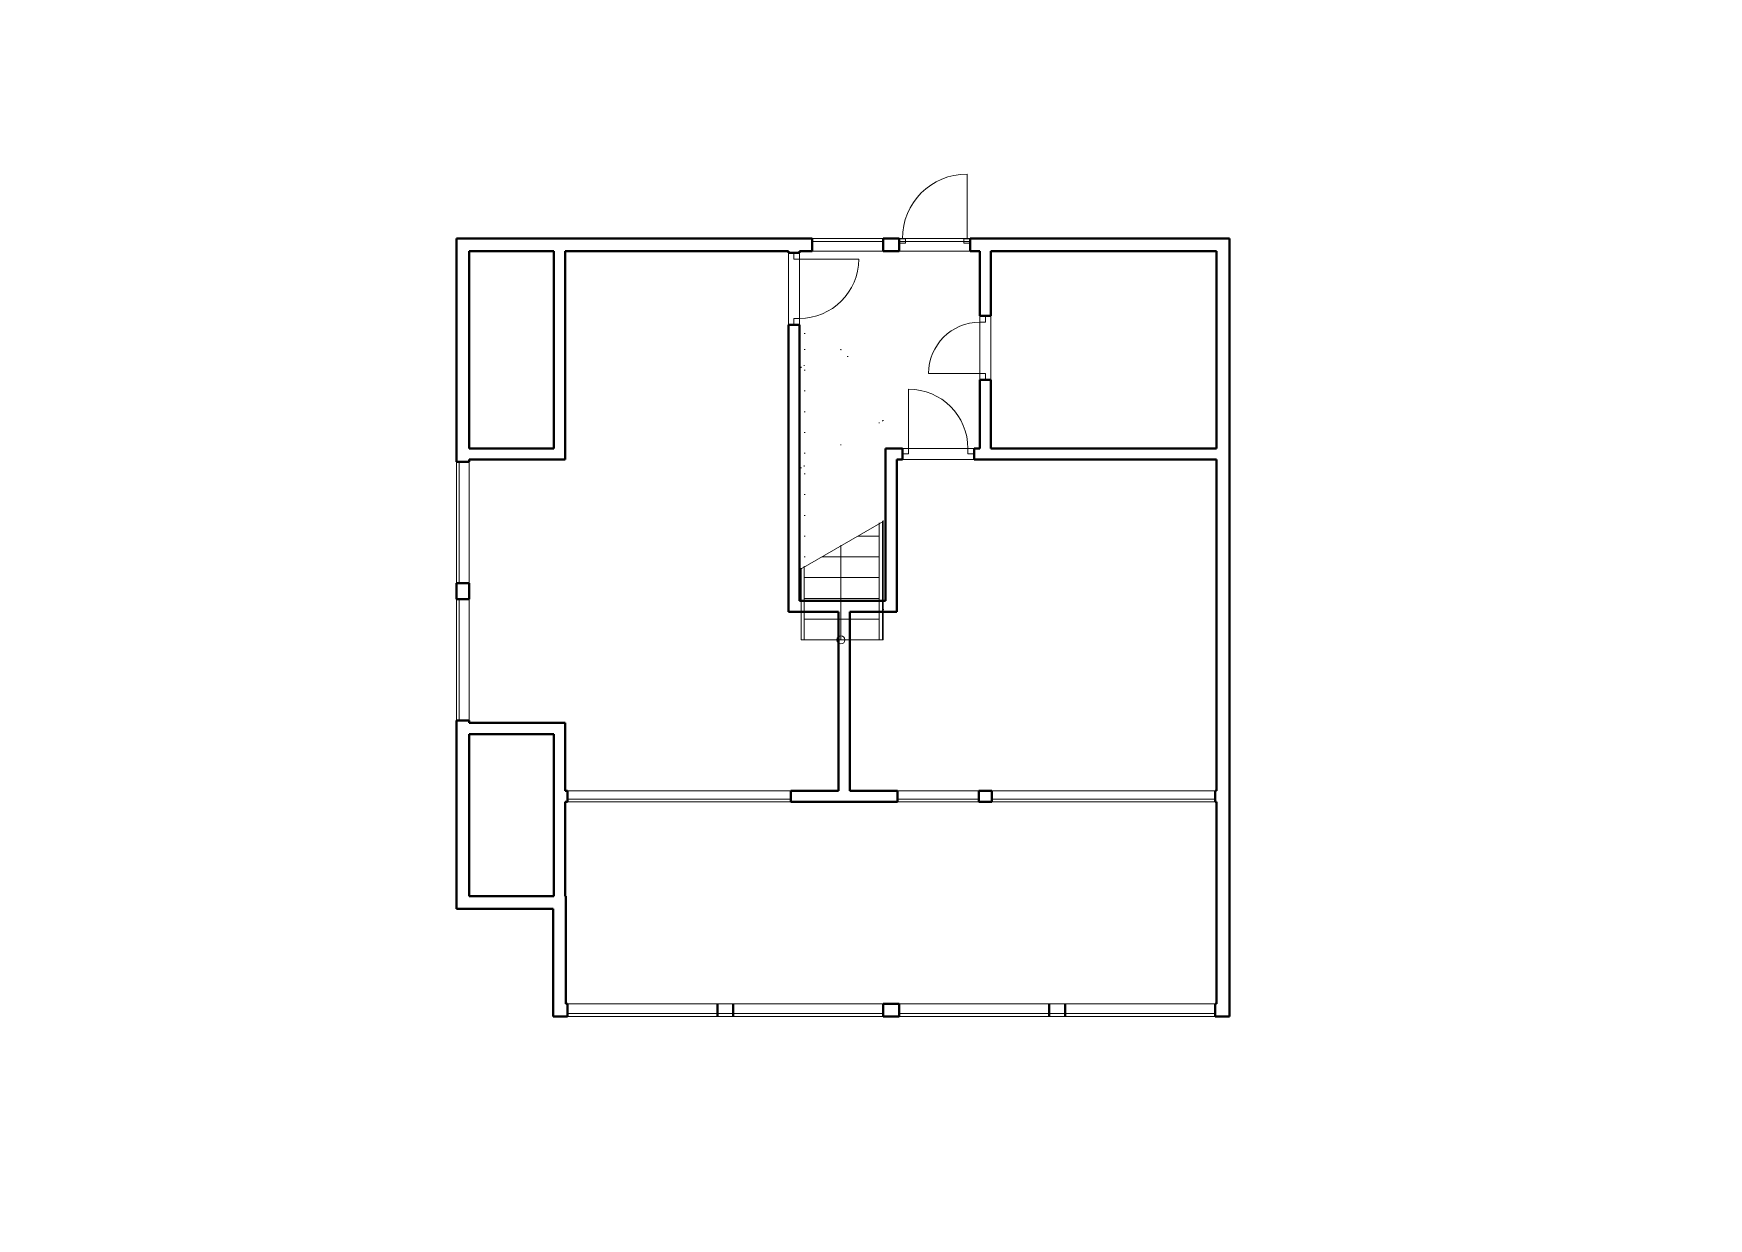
# Model space of a CAD drawing. Header units: millimetres. Extents: x 0 to 6720, y 0 to 401.
# Drawn here: x 420 to 840, y 0 to 297 of the extents above; entities that cross this region are included whole.
import ezdxf

# ---------------------------------------------------------------- set-up
doc = ezdxf.new("R2010")
doc.units = ezdxf.units.MM
for name, pattern in [('K5LT32773', [0]), ('K5LT32775', [250, 62.5, -62.5, 62.5, -62.5]), ('K5LT32776', [0]), ('K5LT32777', [25.2, 0.2, -25]), ('K5LT_BASIC', [0])]:
    doc.linetypes.add(name, pattern=pattern)
doc.layers.add('Системный слой', color=7, linetype='Continuous')

# ---------------------------------------------------------------- blocks, each defined once
blk = doc.blocks.new('U0')
at = {"layer": 'Системный слой', "color": 5, "linetype": 'K5LT32777', "lineweight": 18}
for p, q in [((612.47, 162.83), (612.47, 221.82)), ((613.27, 163.29), (613.27, 221.82)), ((613.27, 221.82), (632.07, 221.82)), ((632.07, 174.14), (632.07, 221.82)), ((632.87, 174.6), (632.87, 221.82)), ((633.07, 174.72), (633.07, 221.82)), ((613.27, 217.82), (632.07, 217.82)), ((622.47, 217.82), (620.71, 216.05)), ((624.24, 216.05), (620.71, 216.05)), ((622.47, 217.82), (624.24, 216.05)), ((622.47, 168.6), (622.47, 216.05)), ((613.27, 212.62), (632.07, 212.62)), ((613.27, 207.42), (632.07, 207.42)), ((613.27, 202.22), (632.07, 202.22)), ((613.27, 197.02), (632.07, 197.02)), ((613.27, 191.82), (632.07, 191.82)), ((613.27, 186.62), (632.07, 186.62)), ((613.27, 181.42), (632.07, 181.42)), ((613.27, 176.22), (632.07, 176.22)), ((613.27, 171.02), (626.66, 171.02)), ((613.27, 165.82), (617.65, 165.82))]:
    blk.add_line(p, q, dxfattribs=at)
at = {"layer": 'Системный слой', "color": 5, "linetype": 'K5LT32776', "lineweight": 18}
for p, q in [((612.47, 162.83), (633.07, 174.72)), ((632.07, 145.02), (632.07, 174.14)), ((632.87, 145.02), (632.87, 174.6)), ((633.07, 145.02), (633.07, 174.72)), ((622.47, 145.02), (622.47, 168.6)), ((626.66, 171.02), (632.07, 171.02)), ((617.65, 165.82), (632.07, 165.82)), ((612.47, 145.02), (612.47, 162.83)), ((613.27, 145.02), (613.27, 163.29)), ((613.27, 160.62), (632.07, 160.62)), ((613.27, 155.42), (632.07, 155.42)), ((613.27, 150.22), (632.07, 150.22)), ((633.07, 145.02), (612.47, 145.02))]:
    blk.add_line(p, q, dxfattribs=at)
blk.add_circle((622.47, 145.02), 1, dxfattribs=at)
at = {"layer": 'Системный слой'}
blk.add_point((633.07, 152.62), dxfattribs=at)

msp = doc.modelspace()

# ---------------------------------------------------------------- linework, layer by layer
at = {"layer": 'Системный слой', "color": 7, "linetype": 'K5LT32773', "lineweight": 18}
for p, q in [((654.07328, 245.57617), (654.07328, 261.77617)), ((615.27328, 245.61617), (633.07328, 245.61617)), ((615.27328, 245.61617), (633.07328, 245.61617)), ((633.07328, 244.87617), (615.27328, 244.87617)), ((633.07328, 244.87617), (615.27328, 244.87617)), ((637.07328, 245.61617), (654.87328, 245.61617)), ((638.63328, 245.57617), (637.07328, 245.57617)), ((637.07328, 245.57617), (637.07328, 244.41617)), ((654.87328, 244.87617), (637.07328, 244.87617)), ((637.07328, 244.41617), (638.63328, 244.41617)), ((638.63328, 244.41617), (638.63328, 245.57617)), ((654.87328, 245.57617), (653.31328, 245.57617)), ((653.31328, 245.57617), (653.31328, 244.41617)), ((653.31328, 244.41617), (654.87328, 244.41617)), ((654.87328, 244.41617), (654.87328, 245.57617)), ((610.67328, 242.01616), (610.67328, 240.45616)), ((612.03328, 242.01616), (610.67328, 242.01616)), ((610.67328, 240.45616), (612.03328, 240.45616)), ((612.03328, 240.45616), (612.03328, 242.01616)), ((612.03328, 240.45616), (626.91328, 240.45616)), ((615.27328, 242.41617), (633.07328, 242.41617)), ((615.27328, 242.41617), (633.07328, 242.41617)), ((637.07328, 242.41617), (654.87328, 242.41617)), ((610.67328, 225.57616), (610.67328, 224.01616)), ((612.03328, 225.57616), (610.67328, 225.57616)), ((610.67328, 224.01616), (612.03328, 224.01616)), ((612.03328, 224.01616), (612.03328, 225.57616)), ((658.67328, 226.21616), (657.31328, 226.21616)), ((657.31328, 226.21616), (657.31328, 224.65616)), ((657.31328, 224.65616), (658.67328, 224.65616)), ((658.67328, 224.65616), (658.67328, 226.21616)), ((657.31328, 211.77616), (644.43328, 211.77616)), ((658.67328, 211.77616), (657.31328, 211.77616)), ((657.31328, 211.77616), (657.31328, 210.21616)), ((657.31328, 210.21616), (658.67328, 210.21616)), ((658.67328, 210.21616), (658.67328, 211.77616)), ((639.43328, 192.97617), (639.43328, 207.85617)), ((526.07328, 159.21617), (526.07328, 189.61617)), ((526.69328, 189.61617), (526.69328, 159.21617)), ((529.27328, 159.21617), (529.27328, 189.61617)), ((639.43328, 192.97617), (637.87328, 192.97617)), ((637.87328, 192.97617), (637.87328, 191.61617)), ((637.87328, 191.61617), (639.43328, 191.61617)), ((639.43328, 191.61617), (639.43328, 192.97617)), ((655.87328, 192.97617), (654.31328, 192.97617)), ((654.31328, 192.97617), (654.31328, 191.61617)), ((654.31328, 191.61617), (655.87328, 191.61617)), ((655.87328, 191.61617), (655.87328, 192.97617)), ((526.07328, 124.81617), (526.07328, 155.21617)), ((526.69328, 155.21617), (526.69328, 124.81617)), ((529.27328, 124.81617), (529.27328, 155.21617)), ((609.87328, 107.21617), (553.87328, 107.21617)), ((553.87328, 105.13617), (609.87328, 105.13617)), ((657.07328, 107.21617), (636.67328, 107.21617)), ((636.67328, 105.13617), (657.07328, 105.13617)), ((716.27328, 107.21617), (660.27328, 107.21617)), ((660.27328, 105.13617), (716.27328, 105.13617)), ((609.87328, 104.41617), (553.87328, 104.41617)), ((657.07328, 104.41617), (636.67328, 104.41617)), ((716.27328, 104.41617), (660.27328, 104.41617)), ((633.07328, 53.81617), (553.87328, 53.81617)), ((591.47328, 53.81617), (553.87328, 53.81617)), ((553.87328, 51.35617), (633.07328, 51.35617)), ((553.87328, 51.35617), (591.47328, 51.35617)), ((633.07328, 50.61617), (553.87328, 50.61617)), ((591.47328, 50.61617), (553.87328, 50.61617)), ((633.07328, 53.81617), (595.47328, 53.81617)), ((595.47328, 51.35617), (633.07328, 51.35617)), ((633.07328, 50.61617), (595.47328, 50.61617)), ((716.27328, 53.81617), (637.07328, 53.81617)), ((674.67328, 53.81617), (637.07328, 53.81617)), ((637.07328, 51.35617), (716.27328, 51.35617)), ((637.07328, 51.35617), (674.67328, 51.35617)), ((716.27328, 50.61617), (637.07328, 50.61617)), ((674.67328, 50.61617), (637.07328, 50.61617)), ((716.27328, 53.81617), (678.67328, 53.81617)), ((678.67328, 51.35617), (716.27328, 51.35617)), ((716.27328, 50.61617), (678.67328, 50.61617))]:
    msp.add_line(p, q, dxfattribs=at)
at = {"layer": 'Системный слой', "color": 5, "linetype": 'K5LT_BASIC', "lineweight": 40}
for p, q in [((526.07328, 245.61617), (526.07328, 189.61617)), ((615.27328, 245.61617), (526.07328, 245.61617)), ((615.27328, 245.61617), (615.27328, 242.41617)), ((615.27328, 245.61617), (615.27328, 242.41617)), ((633.07328, 242.41617), (633.07328, 245.61617)), ((633.07328, 242.41617), (633.07328, 245.61617)), ((637.07328, 245.61617), (633.07328, 245.61617)), ((637.07328, 245.61617), (637.07328, 242.41617)), ((637.07328, 245.61617), (637.07328, 242.41617)), ((654.87328, 242.41617), (654.87328, 245.61617)), ((654.87328, 242.41617), (654.87328, 245.61617)), ((719.87328, 245.61617), (654.87328, 245.61617)), ((719.87328, 50.61617), (719.87328, 245.61617)), ((529.27328, 193.01617), (529.27328, 242.41617)), ((529.27328, 242.41617), (550.47328, 242.41617)), ((550.47328, 242.41617), (550.47328, 193.01617)), ((553.27328, 190.21617), (553.27328, 242.41617)), ((553.27328, 242.41617), (609.27328, 242.41617)), ((609.27328, 242.41617), (609.27328, 242.01616)), ((612.07328, 242.01616), (609.27328, 242.01616)), ((612.07328, 242.41617), (615.27328, 242.41617)), ((612.07328, 242.01616), (612.07328, 242.41617)), ((633.07328, 242.41617), (637.07328, 242.41617)), ((654.87328, 242.41617), (657.27328, 242.41617)), ((657.27328, 242.41617), (657.27328, 226.21616)), ((660.07328, 242.41617), (716.67328, 242.41617)), ((660.07328, 226.21616), (660.07328, 242.41617)), ((716.67328, 242.41617), (716.67328, 193.01617)), ((609.27328, 224.01616), (612.07328, 224.01616)), ((609.27328, 224.01616), (609.27328, 152.01617)), ((612.07328, 154.81617), (612.07328, 224.01616)), ((660.07328, 226.21616), (657.27328, 226.21616)), ((657.27328, 210.21616), (660.07328, 210.21616)), ((657.27328, 210.21616), (657.27328, 193.01617)), ((660.07328, 193.01617), (660.07328, 210.21616)), ((529.27328, 189.61617), (526.07328, 189.61617)), ((550.47328, 193.01617), (529.27328, 193.01617)), ((529.27328, 189.61617), (529.27328, 190.21617)), ((529.27328, 190.21617), (553.27328, 190.21617)), ((637.87328, 193.01617), (633.67328, 193.01617)), ((633.67328, 193.01617), (633.67328, 154.81617)), ((636.47328, 190.21617), (637.87328, 190.21617)), ((636.47328, 152.01617), (636.47328, 190.21617)), ((637.87328, 193.01617), (637.87328, 190.21617)), ((655.87328, 190.21617), (655.87328, 193.01617)), ((657.27328, 193.01617), (655.87328, 193.01617)), ((655.87328, 190.21617), (716.67328, 190.21617)), ((716.67328, 193.01617), (660.07328, 193.01617)), ((716.67328, 190.21617), (716.67328, 107.21617)), ((526.07328, 159.21617), (529.27328, 159.21617)), ((526.07328, 159.21617), (526.07328, 155.21617)), ((529.27328, 155.21617), (529.27328, 159.21617)), ((529.27328, 155.21617), (526.07328, 155.21617)), ((609.27328, 152.01617), (621.87328, 152.01617)), ((633.67328, 154.81617), (612.07328, 154.81617)), ((621.87328, 152.01617), (621.87328, 107.21617)), ((624.67328, 152.01617), (636.47328, 152.01617)), ((624.67328, 107.21617), (624.67328, 152.01617)), ((526.07328, 124.81617), (529.27328, 124.81617)), ((526.07328, 124.81617), (526.07328, 77.61617)), ((529.27328, 124.21618), (529.27328, 124.81617)), ((553.27328, 124.21618), (529.27328, 124.21618)), ((553.27328, 107.21617), (553.27328, 124.21618)), ((529.27328, 80.81617), (529.27328, 121.41618)), ((529.27328, 121.41618), (550.47328, 121.41618)), ((550.47328, 121.41618), (550.47328, 80.81617)), ((553.87328, 107.21617), (553.27328, 107.21617)), ((553.87328, 107.21617), (553.87328, 104.41617)), ((609.87328, 104.41617), (609.87328, 107.21617)), ((621.87328, 107.21617), (609.87328, 107.21617)), ((636.67328, 107.21617), (624.67328, 107.21617)), ((636.67328, 107.21617), (636.67328, 104.41617)), ((657.07328, 104.41617), (657.07328, 107.21617)), ((660.27328, 107.21617), (657.07328, 107.21617)), ((660.27328, 107.21617), (660.27328, 104.41617)), ((716.27328, 104.41617), (716.27328, 107.21617)), ((716.67328, 107.21617), (716.27328, 107.21617)), ((553.27328, 104.41617), (553.87328, 104.41617)), ((553.27328, 80.81617), (553.27328, 104.41617)), ((609.87328, 104.41617), (636.67328, 104.41617)), ((657.07328, 104.41617), (660.27328, 104.41617)), ((716.27328, 104.41617), (716.67328, 104.41617)), ((716.67328, 104.41617), (716.67328, 53.81617)), ((550.47328, 80.81617), (529.27328, 80.81617)), ((553.47328, 80.81617), (553.27328, 80.81617)), ((553.47328, 53.81617), (553.47328, 80.81617)), ((526.07328, 77.61617), (550.27328, 77.61617)), ((550.27328, 77.61617), (550.27328, 50.61617)), ((550.27328, 50.61617), (553.87328, 50.61617)), ((553.87328, 53.81617), (553.47328, 53.81617)), ((553.87328, 53.81617), (553.87328, 50.61617)), ((553.87328, 53.81617), (553.87328, 50.61617)), ((591.47328, 50.61617), (591.47328, 53.81617)), ((595.47328, 53.81617), (595.47328, 50.61617)), ((633.07328, 50.61617), (633.07328, 53.81617)), ((633.07328, 50.61617), (633.07328, 53.81617)), ((637.07328, 53.81617), (633.07328, 53.81617)), ((633.07328, 50.61617), (637.07328, 50.61617)), ((637.07328, 53.81617), (637.07328, 50.61617)), ((637.07328, 53.81617), (637.07328, 50.61617)), ((674.67328, 50.61617), (674.67328, 53.81617)), ((678.67328, 53.81617), (678.67328, 50.61617)), ((716.27328, 50.61617), (716.27328, 53.81617)), ((716.27328, 50.61617), (716.27328, 53.81617)), ((716.67328, 53.81617), (716.27328, 53.81617)), ((716.27328, 50.61617), (719.87328, 50.61617))]:
    msp.add_line(p, q, dxfattribs=at)
at = {"layer": 'Системный слой', "color": 7, "linetype": 'K5LT32775', "lineweight": 18}
for p, q in [((637.07328, 245.61617), (654.87328, 245.61617)), ((609.27328, 242.01616), (609.27328, 224.01616)), ((612.07328, 242.01616), (612.07328, 224.01616)), ((637.07328, 242.41617), (654.87328, 242.41617)), ((657.27328, 210.21616), (657.27328, 226.21616)), ((660.07328, 210.21616), (660.07328, 226.21616)), ((637.87328, 193.01617), (655.87328, 193.01617)), ((637.87328, 190.21617), (655.87328, 190.21617))]:
    msp.add_line(p, q, dxfattribs=at)
at = {"layer": 'Системный слой', "color": 7, "linetype": 'K5LT32773', "lineweight": 18}
for centre, radius, start, end in [((654.07328, 245.57617), 16.2, 90, 180), ((612.03328, 240.45616), 14.88, 270, 0), ((657.31328, 211.77616), 12.88, 90, 180), ((639.43328, 192.97617), 14.88, 0, 90)]:
    msp.add_arc(centre, radius, start, end, dxfattribs=at)

# ---------------------------------------------------------------- block references
at = {"layer": 'Системный слой'}
msp.add_blockref('U0', (0, 0), dxfattribs=at)

doc.saveas('drawing.dxf')
